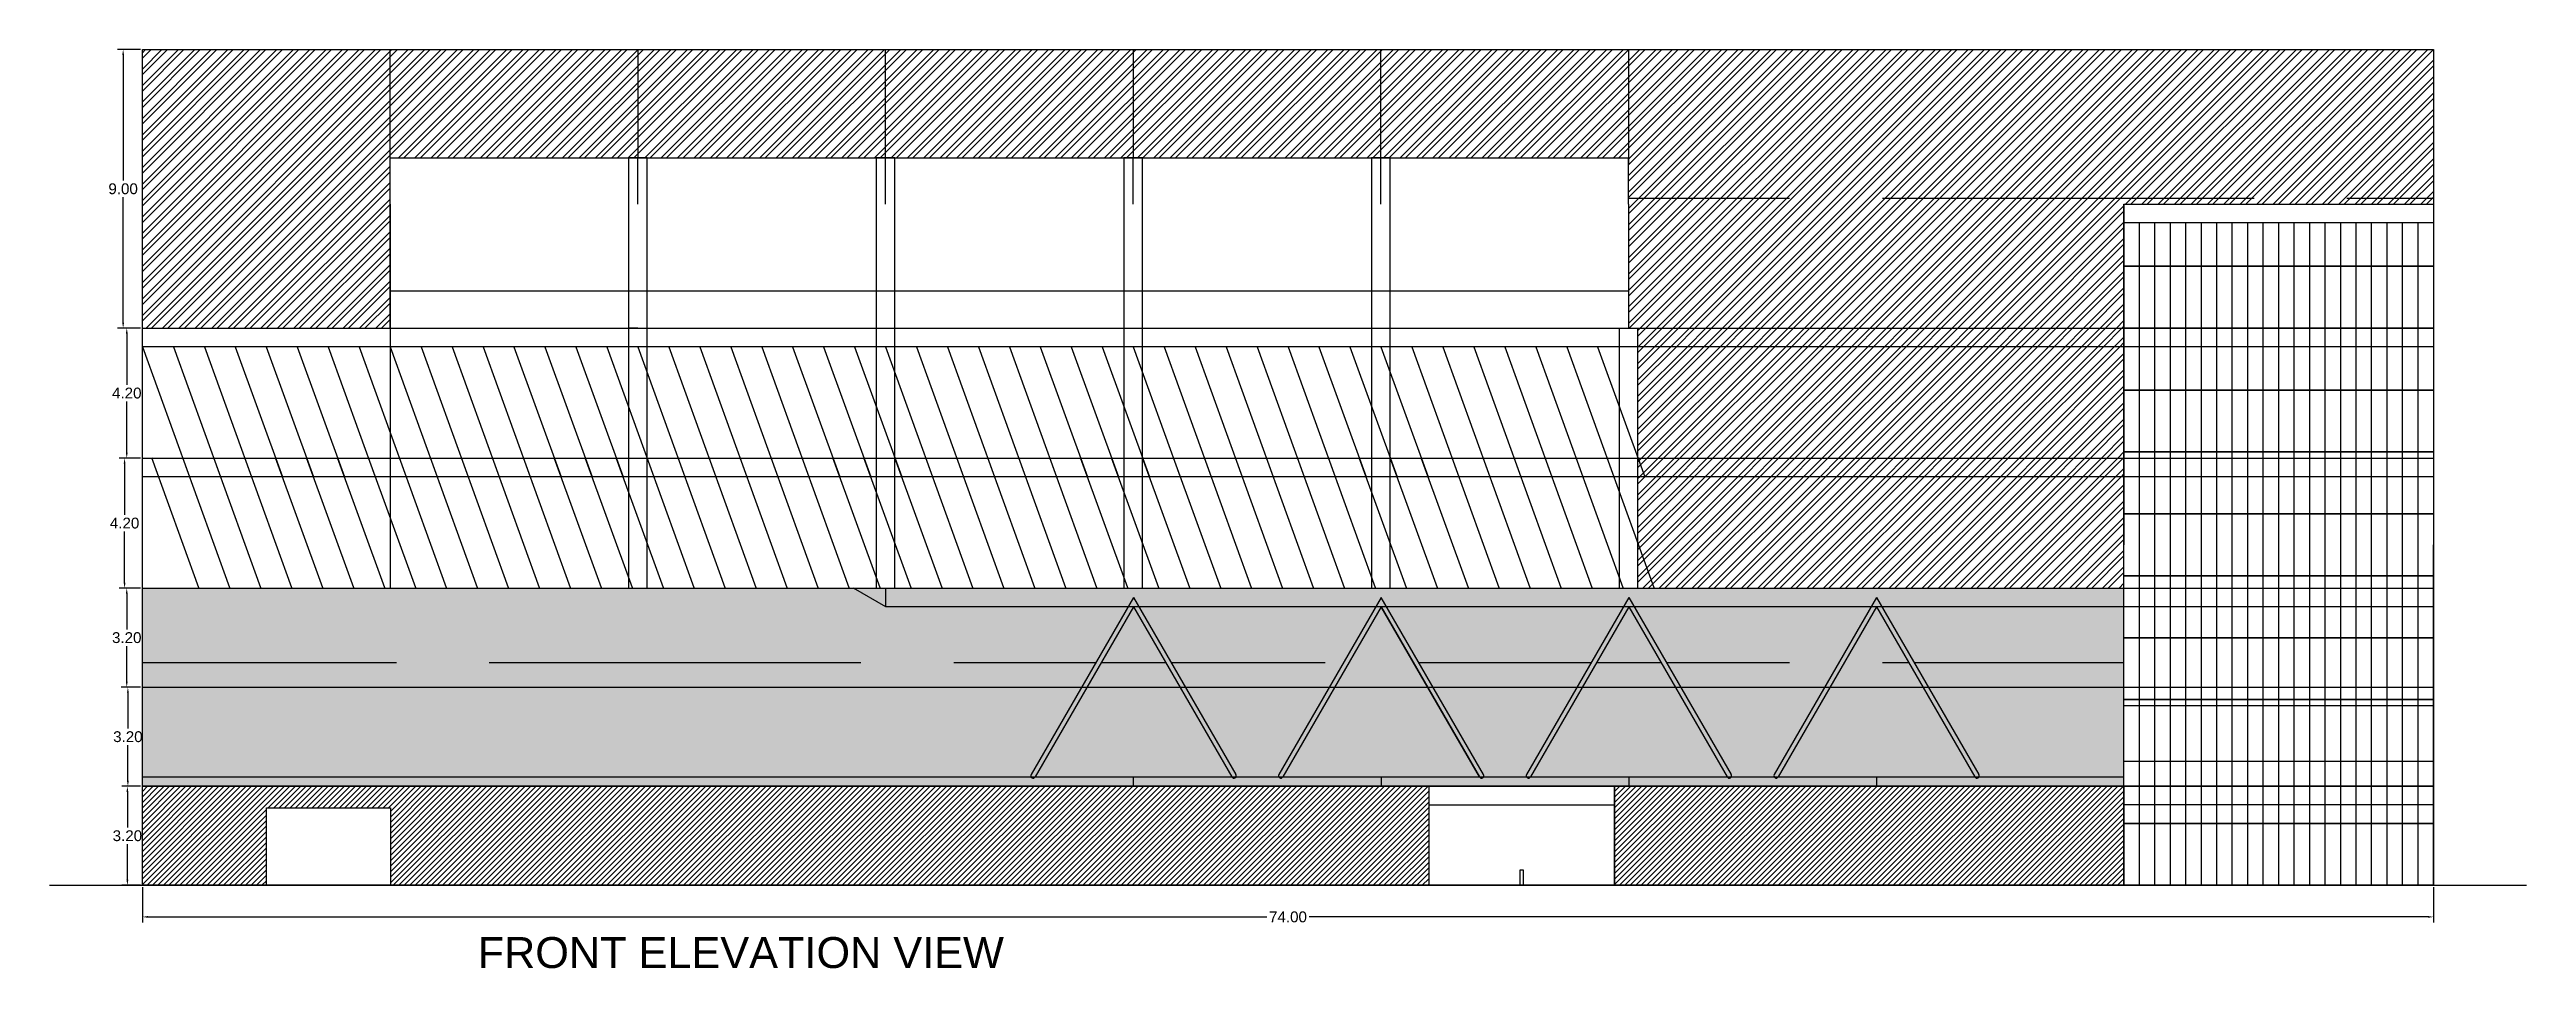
# Model space of a CAD drawing. Header units: metres. Extents: x 53 to 321, y 12 to 144.
# Drawn here: x 240.8 to 320.8, y 90.1 to 119.8 of the extents above; entities that cross this region are included whole.
import ezdxf

# ---------------------------------------------------------------- set-up
doc = ezdxf.new("R2010")
doc.units = ezdxf.units.M
doc.header["$MEASUREMENT"] = 0
for name, color, linetype in [('Dimensions', 50, 'Continuous'), ('Floor levels', 7, 'Continuous'), ('FRONT', 7, 'Continuous')]:
    doc.layers.add(name, color=color, linetype=linetype)
doc.styles.get("Standard").update_dxf_attribs({"font": 'arial.ttf'})
doc.dimstyles.get("Standard").update_dxf_attribs({"dimtxt": 0.35, "dimasz": 0.18, "dimexe": 0.18, "dimexo": 0.0625, "dimgap": 0.09, "dimtad": 0, "dimtih": 1, "dimtoh": 1, "dimzin": 0, "dimdsep": 46, "dimtxsty": 'Standard', "dimcen": 0.5, "dimadec": 0, "dimazin": 0, "dimtfac": 1, "dimtofl": 0, "dimtmove": 0, "dimatfit": 3, "dimfxl": 1, "dimtolj": 1, "dimtzin": 0, "dimarcsym": 0})
pattern_1 = [(0, (0, 0), (0, 5), [12, -3])]

msp = doc.modelspace()

# ---------------------------------------------------------------- texts
at = {"layer": 'Dimensions'}
msp.add_text('FRONT ELEVATION VIEW', height=1, dxfattribs=at).set_placement((254.628, 90.134))

# ---------------------------------------------------------------- blocks, each defined once
blk = doc.blocks.new('*D556')
at = {"layer": 'Defpoints', "color": 0, "transparency": 16777216}
for p in [(243.801, 92.806), (317.801, 92.806), (317.801, 91.785)]:
    blk.add_point(p, dxfattribs=at)
at = {"layer": 'Dimensions', "color": 0, "lineweight": -2, "transparency": 16777216}
for p, q in [((243.801, 92.744), (243.801, 91.605)), ((317.801, 92.744), (317.801, 91.605)), ((243.981, 91.785), (280.123, 91.785)), ((317.621, 91.785), (281.48, 91.785))]:
    blk.add_line(p, q, dxfattribs=at)
at = {"layer": 'Dimensions', "color": 0, "transparency": 16777216}
for points in [[(243.981, 91.815), (243.981, 91.755), (243.801, 91.785)], [(317.621, 91.815), (317.621, 91.755), (317.801, 91.785)]]:
    blk.add_solid(points, dxfattribs=at)
at = {"layer": 'Dimensions', "color": 0, "transparency": 16777216, "insert": (280.801, 91.785), "char_height": 0.35, "attachment_point": 5}
blk.add_mtext('\\A1;74.00', dxfattribs=at)
blk = doc.blocks.new('*D557')
at = {"layer": 'Defpoints', "color": 0, "transparency": 16777216}
for p in [(243.316, 96.006), (243.801, 96.006), (243.801, 92.806)]:
    blk.add_point(p, dxfattribs=at)
at = {"layer": 'Dimensions', "color": 0, "lineweight": -2, "transparency": 16777216}
for p, q in [((243.739, 96.006), (243.136, 96.006)), ((243.316, 95.826), (243.316, 94.675)), ((243.316, 92.986), (243.316, 94.137)), ((243.739, 92.806), (243.136, 92.806))]:
    blk.add_line(p, q, dxfattribs=at)
at = {"layer": 'Dimensions', "color": 0, "transparency": 16777216}
for points in [[(243.286, 95.826), (243.346, 95.826), (243.316, 96.006)], [(243.286, 92.986), (243.346, 92.986), (243.316, 92.806)]]:
    blk.add_solid(points, dxfattribs=at)
at = {"layer": 'Dimensions', "color": 0, "transparency": 16777216, "insert": (243.316, 94.406), "char_height": 0.35, "attachment_point": 5}
blk.add_mtext('\\A1;3.20', dxfattribs=at)
blk = doc.blocks.new('*D558')
at = {"layer": 'Defpoints', "color": 0, "transparency": 16777216}
for p in [(243.332, 99.206), (243.801, 99.206), (243.801, 96.006)]:
    blk.add_point(p, dxfattribs=at)
at = {"layer": 'Dimensions', "color": 0, "lineweight": -2, "transparency": 16777216}
for p, q in [((243.739, 99.206), (243.152, 99.206)), ((243.332, 99.026), (243.332, 97.875)), ((243.332, 96.186), (243.332, 97.337)), ((243.739, 96.006), (243.152, 96.006))]:
    blk.add_line(p, q, dxfattribs=at)
at = {"layer": 'Dimensions', "color": 0, "transparency": 16777216}
for points in [[(243.302, 99.026), (243.362, 99.026), (243.332, 99.206)], [(243.302, 96.186), (243.362, 96.186), (243.332, 96.006)]]:
    blk.add_solid(points, dxfattribs=at)
at = {"layer": 'Dimensions', "color": 0, "transparency": 16777216, "insert": (243.332, 97.606), "char_height": 0.35, "attachment_point": 5}
blk.add_mtext('\\A1;3.20', dxfattribs=at)
blk = doc.blocks.new('*D780')
at = {"layer": 'Defpoints', "color": 0, "transparency": 16777216}
for p in [(243.295, 102.406), (243.801, 102.406), (243.801, 99.206)]:
    blk.add_point(p, dxfattribs=at)
at = {"layer": 'Dimensions', "color": 0, "lineweight": -2, "transparency": 16777216}
for p, q in [((243.739, 102.406), (243.115, 102.406)), ((243.295, 102.226), (243.295, 101.075)), ((243.295, 99.386), (243.295, 100.537)), ((243.739, 99.206), (243.115, 99.206))]:
    blk.add_line(p, q, dxfattribs=at)
at = {"layer": 'Dimensions', "color": 0, "transparency": 16777216}
for points in [[(243.265, 102.226), (243.325, 102.226), (243.295, 102.406)], [(243.265, 99.386), (243.325, 99.386), (243.295, 99.206)]]:
    blk.add_solid(points, dxfattribs=at)
at = {"layer": 'Dimensions', "color": 0, "transparency": 16777216, "insert": (243.295, 100.806), "char_height": 0.35, "attachment_point": 5}
blk.add_mtext('\\A1;3.20', dxfattribs=at)
blk = doc.blocks.new('*D781')
at = {"layer": 'Defpoints', "color": 0, "transparency": 16777216}
for p in [(243.225, 106.606), (243.801, 106.606), (243.801, 102.406)]:
    blk.add_point(p, dxfattribs=at)
at = {"layer": 'Dimensions', "color": 0, "lineweight": -2, "transparency": 16777216}
for p, q in [((243.739, 106.606), (243.045, 106.606)), ((243.225, 106.426), (243.225, 104.775)), ((243.225, 102.586), (243.225, 104.238)), ((243.739, 102.406), (243.045, 102.406))]:
    blk.add_line(p, q, dxfattribs=at)
at = {"layer": 'Dimensions', "color": 0, "transparency": 16777216}
for points in [[(243.195, 106.426), (243.255, 106.426), (243.225, 106.606)], [(243.195, 102.586), (243.255, 102.586), (243.225, 102.406)]]:
    blk.add_solid(points, dxfattribs=at)
at = {"layer": 'Dimensions', "color": 0, "transparency": 16777216, "insert": (243.225, 104.506), "char_height": 0.35, "attachment_point": 5}
blk.add_mtext('\\A1;4.20', dxfattribs=at)
blk = doc.blocks.new('*D782')
at = {"layer": 'Defpoints', "color": 0, "transparency": 16777216}
for p in [(243.296, 110.806), (243.801, 110.806), (243.801, 106.606)]:
    blk.add_point(p, dxfattribs=at)
at = {"layer": 'Dimensions', "color": 0, "lineweight": -2, "transparency": 16777216}
for p, q in [((243.739, 110.806), (243.116, 110.806)), ((243.296, 110.626), (243.296, 108.975)), ((243.296, 106.786), (243.296, 108.438)), ((243.739, 106.606), (243.116, 106.606))]:
    blk.add_line(p, q, dxfattribs=at)
at = {"layer": 'Dimensions', "color": 0, "transparency": 16777216}
for points in [[(243.266, 110.626), (243.326, 110.626), (243.296, 110.806)], [(243.266, 106.786), (243.326, 106.786), (243.296, 106.606)]]:
    blk.add_solid(points, dxfattribs=at)
at = {"layer": 'Dimensions', "color": 0, "transparency": 16777216, "insert": (243.296, 108.706), "char_height": 0.35, "attachment_point": 5}
blk.add_mtext('\\A1;4.20', dxfattribs=at)
blk = doc.blocks.new('*D783')
at = {"layer": 'Defpoints', "color": 0, "transparency": 16777216}
for p in [(243.178, 119.806), (243.801, 119.806), (243.801, 110.806)]:
    blk.add_point(p, dxfattribs=at)
at = {"layer": 'Dimensions', "color": 0, "lineweight": -2, "transparency": 16777216}
for p, q in [((243.739, 119.806), (242.998, 119.806)), ((243.178, 119.626), (243.178, 115.575)), ((243.178, 110.986), (243.178, 115.038)), ((243.739, 110.806), (242.998, 110.806))]:
    blk.add_line(p, q, dxfattribs=at)
at = {"layer": 'Dimensions', "color": 0, "transparency": 16777216}
for points in [[(243.148, 119.626), (243.208, 119.626), (243.178, 119.806)], [(243.148, 110.986), (243.208, 110.986), (243.178, 110.806)]]:
    blk.add_solid(points, dxfattribs=at)
at = {"layer": 'Dimensions', "color": 0, "transparency": 16777216, "insert": (243.178, 115.306), "char_height": 0.35, "attachment_point": 5}
blk.add_mtext('\\A1;9.00', dxfattribs=at)
blk = doc.blocks.new('*U788')
at = {"layer": 'FRONT', "color": 130}
blk.add_line((5, 0), (-5, 0), dxfattribs=at)
blk = doc.blocks.new('*U789')
at = {"layer": 'FRONT', "color": 0, "linetype": 'ByBlock', "lineweight": -2, "transparency": 16777216}
for p in [(0, 20), (0, 18), (0, 16), (0, 14), (0, 12), (0, 10), (0, 8), (0, 6), (0, 4), (0, 2), (0, 0)]:
    blk.add_blockref('*U788', p, dxfattribs=at)
blk = doc.blocks.new('*U795')
at = {"layer": 'FRONT', "color": 7, "true_color": 0xffffff}
blk.add_line((0, -0.75), (0, 0.75), dxfattribs=at)
blk = doc.blocks.new('*U796')
at = {"layer": 'FRONT', "color": 0, "linetype": 'ByBlock', "lineweight": -2, "transparency": 16777216}
for p in [(0, 0), (8, 0), (16, 0), (24, 0), (32, 0)]:
    blk.add_blockref('*U795', p, dxfattribs=at)
blk = doc.blocks.new('*U797')
at = {"layer": 'FRONT', "color": 7, "true_color": 0xffffff}
blk.add_lwpolyline([(-0.3, -2.75), (0.3, -2.75), (0.3, 2.75), (-0.3, 2.75)], close=True, dxfattribs=at)
blk = doc.blocks.new('*U798')
at = {"layer": 'FRONT', "color": 0, "linetype": 'ByBlock', "lineweight": -2, "transparency": 16777216}
for p in [(0, 0), (8, 0), (16, 0), (24, 0)]:
    blk.add_blockref('*U797', p, dxfattribs=at)
blk = doc.blocks.new('*U799')
at = {"layer": 'FRONT', "color": 130}
blk.add_line((0, -10.7), (0, 10.7), dxfattribs=at)
blk = doc.blocks.new('*U800')
at = {"layer": 'FRONT', "color": 0, "linetype": 'ByBlock', "lineweight": -2, "transparency": 16777216}
for p in [(0, 0), (0.5, 0), (1, 0), (1.5, 0), (2, 0), (2.5, 0), (3, 0), (3.5, 0), (4, 0), (4.5, 0), (5, 0), (5.5, 0), (6, 0), (6.5, 0), (7, 0), (7.5, 0), (8, 0), (8.5, 0), (9, 0), (9.5, 0)]:
    blk.add_blockref('*U799', p, dxfattribs=at)
blk = doc.blocks.new('*U806')
at = {"layer": 'Floor levels', "color": 0}
for p, q in [((-0.3, 4.2), (-0.3, -4.2)), ((0.3, -4.2), (0.3, 4.2))]:
    blk.add_line(p, q, dxfattribs=at)
blk = doc.blocks.new('*U807')
at = {"layer": 'Floor levels', "color": 0, "linetype": 'ByBlock', "lineweight": -2, "transparency": 16777216}
for p in [(0, 0), (8, 0), (16, 0), (24, 0), (32, 0)]:
    blk.add_blockref('*U806', p, dxfattribs=at)
blk = doc.blocks.new('*U808')
at = {"layer": 'FRONT', "color": 5}
blk.add_line((-0.761, 2.1), (0.761, -2.1), dxfattribs=at)
blk = doc.blocks.new('*U809')
at = {"layer": 'FRONT', "color": 0, "linetype": 'ByBlock', "lineweight": -2, "transparency": 16777216}
for p in [(0, 0), (1, 0), (2, 0), (3, 0), (4, 0), (5, 0), (6, 0), (7, 0), (8, 0), (9, 0), (10, 0), (11, 0), (12, 0), (13, 0), (14, 0), (15, 0), (16, 0), (17, 0), (18, 0), (19, 0), (20, 0), (21, 0), (22, 0), (23, 0), (24, 0), (25, 0), (26, 0), (27, 0), (28, 0), (29, 0), (30, 0), (31, 0), (32, 0), (33, 0), (34, 0), (35, 0), (36, 0), (37, 0), (38, 0), (39, 0), (40, 0), (41, 0), (42, 0), (43, 0), (44, 0), (45, 0), (46, 0), (47, 0)]:
    blk.add_blockref('*U808', p, dxfattribs=at)
blk = doc.blocks.new('*U811')
at = {"layer": 'FRONT', "color": 5}
blk.add_line((-0.761, 2.1), (0.761, -2.1), dxfattribs=at)
blk = doc.blocks.new('*U812')
at = {"layer": 'FRONT', "color": 0, "linetype": 'ByBlock', "lineweight": -2, "transparency": 16777216}
for p in [(0, 0), (1, 0), (2, 0), (3, 0), (4, 0), (5, 0), (6, 0), (7, 0), (8, 0), (9, 0), (10, 0), (11, 0), (12, 0), (13, 0), (14, 0), (15, 0), (16, 0), (17, 0), (18, 0), (19, 0), (20, 0), (21, 0), (22, 0), (23, 0), (24, 0), (25, 0), (26, 0), (27, 0), (28, 0), (29, 0), (30, 0), (31, 0), (32, 0), (33, 0), (34, 0), (35, 0), (36, 0), (37, 0), (38, 0), (39, 0), (40, 0), (41, 0), (42, 0), (43, 0), (44, 0), (45, 0), (46, 0), (47, 0)]:
    blk.add_blockref('*U811', p, dxfattribs=at)

# ---------------------------------------------------------------- dimensions: what is measured, and where the dimension line sits
at = {"layer": 'Dimensions'}
for base, p1, p2, picture, middle in [((243.178, 119.806), (243.801, 110.806), (243.801, 119.806), '*D783', (243.178, 115.306)), ((243.296, 110.806), (243.801, 106.606), (243.801, 110.806), '*D782', (243.296, 108.706)), ((243.225, 106.606), (243.801, 102.406), (243.801, 106.606), '*D781', (243.225, 104.506)), ((243.295, 102.406), (243.801, 99.206), (243.801, 102.406), '*D780', (243.295, 100.806)), ((243.332, 99.206), (243.801, 96.006), (243.801, 99.206), '*D558', (243.332, 97.606)), ((243.316, 96.006), (243.801, 92.806), (243.801, 96.006), '*D557', (243.316, 94.406))]:
    dim = msp.add_linear_dim(base=base, p1=p1, p2=p2, angle=90, dimstyle='Standard', dxfattribs=at)
    dim.commit()
    dim.dimension.update_dxf_attribs({"geometry": picture, "text_midpoint": middle})
dim = msp.add_linear_dim(base=(317.801, 91.785), p1=(243.801, 92.806), p2=(317.801, 92.806), dimstyle='Standard', dxfattribs=at)
dim.commit()
dim.dimension.update_dxf_attribs({"geometry": '*D556', "text_midpoint": (280.801, 91.785)})

# ---------------------------------------------------------------- hatches: boundary and pattern name
at = {"layer": 'Floor levels', "true_color": 0x73620d}
h = msp.add_hatch(dxfattribs=at)
h.set_pattern_fill('ACAD_ISO02W100', color=46)
h.set_pattern_definition(pattern_1)
h.paths.add_polyline_path([(275.638, 101.806), (267.812, 101.806), (266.772, 102.406), (243.801, 102.406), (243.801, 99.206), (274.137, 99.206)])
h.paths.add_polyline_path([(274.137, 99.206), (243.801, 99.206), (243.801, 96.306), (272.506, 96.306, -0.267949), (272.506, 96.381)])
h.paths.add_polyline_path([(277.313, 99.206), (274.311, 99.206), (272.636, 96.306), (278.987, 96.306)])
h.paths.add_polyline_path([(275.812, 101.806), (274.311, 99.206), (277.313, 99.206)])
h.paths.add_polyline_path([(283.638, 101.806), (275.985, 101.806), (277.486, 99.206), (282.137, 99.206)])
h.paths.add_polyline_path([(282.137, 99.206), (277.486, 99.206), (279.117, 96.381, -0.267949), (279.117, 96.306), (280.506, 96.306, -0.267949), (280.506, 96.381)])
h.paths.add_polyline_path([(285.313, 99.206), (282.311, 99.206), (280.636, 96.306), (286.987, 96.306)])
h.paths.add_polyline_path([(283.812, 101.806), (282.311, 99.206), (285.313, 99.206)])
h.paths.add_polyline_path([(291.638, 101.806), (283.985, 101.806), (285.486, 99.206), (290.137, 99.206)])
h.paths.add_polyline_path([(290.137, 99.206), (285.486, 99.206), (287.117, 96.381, -0.267949), (287.117, 96.306), (288.506, 96.306, -0.267949), (288.506, 96.381)])
h.paths.add_polyline_path([(293.313, 99.206), (290.311, 99.206), (288.636, 96.306), (294.987, 96.306)])
h.paths.add_polyline_path([(291.812, 101.806), (290.311, 99.206), (293.313, 99.206)])
h.paths.add_polyline_path([(299.638, 101.806), (291.985, 101.806), (293.486, 99.206), (298.137, 99.206)])
h.paths.add_polyline_path([(298.137, 99.206), (293.486, 99.206), (295.117, 96.381, -0.267949), (295.117, 96.306), (296.506, 96.306, -0.267949), (296.506, 96.381)])
h.paths.add_polyline_path([(307.801, 101.806), (299.985, 101.806), (301.486, 99.206), (307.801, 99.206)])
h.paths.add_polyline_path([(307.801, 99.206), (301.486, 99.206), (303.117, 96.381, -0.267949), (303.117, 96.306), (307.801, 96.306)])
h.paths.add_polyline_path([(301.313, 99.206), (298.311, 99.206), (296.636, 96.306), (302.987, 96.306)])
h.paths.add_polyline_path([(299.812, 101.806), (298.311, 99.206), (301.313, 99.206)])
at = {"layer": 'FRONT', "true_color": 0x939598}
h = msp.add_hatch(dxfattribs=at)
h.set_pattern_fill('ANSI32', color=252)
h.paths.add_polyline_path([(317.801, 119.806), (243.801, 119.806), (243.801, 110.806), (251.801, 110.806), (251.801, 114.806), (251.801, 116.306), (259.801, 116.306), (267.801, 116.306), (275.801, 116.306), (283.801, 116.306), (291.801, 116.306), (291.801, 114.806), (291.801, 110.806), (307.801, 110.806), (307.801, 114.806), (317.801, 114.806)])
at = {"layer": 'FRONT', "true_color": 0x73620d}
h = msp.add_hatch(dxfattribs=at)
h.set_pattern_fill('ACAD_ISO02W100', color=46)
h.set_pattern_definition(pattern_1)
h.paths.add_polyline_path([(307.801, 114.206), (307.801, 114.806), (317.801, 114.806), (317.801, 119.806), (291.801, 119.806), (291.801, 116.127), (291.801, 114.806), (291.801, 110.806), (251.801, 110.806), (243.801, 110.806), (243.801, 110.206), (307.801, 110.206)])
at = {"layer": 'FRONT', "true_color": 0xc7c8ca}
h = msp.add_hatch(dxfattribs=at)
h.set_pattern_fill('ACAD_ISO02W100', color=9)
h.set_pattern_definition(pattern_1)
h.paths.add_polyline_path([(307.801, 114.206), (307.801, 114.806), (317.801, 114.806), (317.801, 119.806), (291.801, 119.806), (291.801, 116.127), (291.801, 114.806), (291.801, 110.806), (251.801, 110.806), (243.801, 110.806), (243.801, 110.206), (307.801, 110.206)])
h = msp.add_hatch(dxfattribs=at)
h.set_pattern_fill('ANSI32', color=9)
h.paths.add_polyline_path([(307.801, 110.806), (292.101, 110.806), (292.101, 110.206), (307.801, 110.206)])
h.paths.add_polyline_path([(307.801, 106.606), (292.101, 106.606), (292.101, 106.006), (307.801, 106.006)])
h = msp.add_hatch(dxfattribs=at)
h.set_pattern_fill('ANSI32', color=9)
h.paths.add_polyline_path([(307.801, 110.206), (292.101, 110.206), (292.101, 106.606), (307.801, 106.606)])
h.paths.add_polyline_path([(307.801, 106.006), (292.101, 106.006), (292.101, 102.406), (307.801, 102.406)])
at = {"layer": 'FRONT', "true_color": 0x66686b}
h = msp.add_hatch(color=251, dxfattribs=at)
h.dxf.hatch_style = 1
h.paths.add_polyline_path([(275.638, 101.806), (267.812, 101.806), (266.772, 102.406), (243.801, 102.406), (243.801, 99.206), (274.137, 99.206)])
h.paths.add_polyline_path([(274.137, 99.206), (243.801, 99.206), (243.801, 96.306), (272.506, 96.306, -0.267949), (272.506, 96.381)])
at = {"layer": 'FRONT'}
h = msp.add_hatch(color=256, dxfattribs=at)
h.dxf.hatch_style = 1
h.paths.add_polyline_path([(267.812, 102.406), (266.772, 102.406), (267.812, 101.806)])
h = msp.add_hatch(color=256, dxfattribs=at)
h.dxf.hatch_style = 1
h.paths.add_polyline_path([(307.801, 102.406), (267.812, 102.406), (267.812, 101.806), (275.638, 101.806), (275.812, 102.106), (275.985, 101.806), (283.638, 101.806), (283.812, 102.106), (283.985, 101.806), (291.638, 101.806), (291.812, 102.106), (291.985, 101.806), (299.638, 101.806), (299.812, 102.106), (299.985, 101.806), (307.801, 101.806)])
at = {"layer": 'FRONT', "true_color": 0xffffff}
h = msp.add_hatch(color=7, dxfattribs=at)
h.dxf.hatch_style = 1
h.paths.add_polyline_path([(275.801, 101.789), (275.801, 101.806), (275.638, 101.806), (274.137, 99.206), (274.311, 99.206)])
h.paths.add_polyline_path([(274.311, 99.206), (274.137, 99.206), (272.506, 96.381, 0.267949), (272.506, 96.306), (272.636, 96.306)])
h.paths.add_polyline_path([(275.985, 101.806), (275.812, 101.806), (277.313, 99.206), (277.486, 99.206)])
h.paths.add_polyline_path([(275.812, 102.106), (275.638, 101.806), (275.801, 101.806), (275.985, 101.806)])
h.paths.add_polyline_path([(277.486, 99.206), (277.313, 99.206), (278.987, 96.306), (279.117, 96.306, 0.267949), (279.117, 96.381)])
h.paths.add_polyline_path([(282.311, 99.206), (282.137, 99.206), (280.506, 96.381, 0.267949), (280.506, 96.306), (280.636, 96.306)])
h.paths.add_polyline_path([(283.812, 101.806), (283.638, 101.806), (282.137, 99.206), (282.311, 99.206)])
h.paths.add_polyline_path([(283.985, 101.806), (283.812, 101.806), (285.313, 99.206), (285.486, 99.206)])
h.paths.add_polyline_path([(285.486, 99.206), (285.313, 99.206), (286.987, 96.306), (287.117, 96.306, 0.267949), (287.117, 96.381)])
h.paths.add_polyline_path([(283.812, 102.106), (283.638, 101.806), (283.812, 101.806), (283.985, 101.806)])
h.paths.add_polyline_path([(291.812, 101.806), (293.313, 99.206), (293.486, 99.206), (291.812, 102.106), (290.137, 99.206), (290.311, 99.206)])
h.paths.add_polyline_path([(290.311, 99.206), (290.137, 99.206), (288.506, 96.381, 0.267949), (288.506, 96.306), (288.636, 96.306)])
h.paths.add_polyline_path([(293.486, 99.206), (293.313, 99.206), (294.987, 96.306), (295.117, 96.306, 0.267949), (295.117, 96.381)])
h.paths.add_polyline_path([(299.812, 101.806), (299.638, 101.806), (298.137, 99.206), (298.311, 99.206)])
h.paths.add_polyline_path([(299.812, 102.106), (299.638, 101.806), (299.812, 101.806), (299.985, 101.806)])
h.paths.add_polyline_path([(299.985, 101.806), (299.812, 101.806), (301.313, 99.206), (301.486, 99.206)])
h.paths.add_polyline_path([(301.486, 99.206), (301.313, 99.206), (302.987, 96.306), (303.117, 96.306, 0.267949), (303.117, 96.381)])
h.paths.add_polyline_path([(298.311, 99.206), (298.137, 99.206), (296.506, 96.381, 0.267949), (296.506, 96.306), (296.636, 96.306)])
at = {"layer": 'FRONT', "true_color": 0x66686b}
h = msp.add_hatch(color=251, dxfattribs=at)
h.dxf.hatch_style = 1
h.paths.add_polyline_path([(275.812, 101.806), (274.311, 99.206), (277.313, 99.206)])
h.paths.add_polyline_path([(277.313, 99.206), (274.311, 99.206), (272.636, 96.306), (278.987, 96.306)])
h.paths.add_polyline_path([(283.638, 101.806), (275.985, 101.806), (277.486, 99.206), (282.137, 99.206)])
h.paths.add_polyline_path([(282.137, 99.206), (277.486, 99.206), (279.117, 96.381, -0.267949), (279.117, 96.306), (280.506, 96.306, -0.267949), (280.506, 96.381)])
h.paths.add_polyline_path([(285.313, 99.206), (282.311, 99.206), (280.636, 96.306), (286.987, 96.306)])
h.paths.add_polyline_path([(283.812, 101.806), (282.311, 99.206), (285.313, 99.206)])
h.paths.add_polyline_path([(291.638, 101.806), (283.985, 101.806), (285.486, 99.206), (290.137, 99.206)])
h.paths.add_polyline_path([(290.137, 99.206), (285.486, 99.206), (287.117, 96.381, -0.267949), (287.117, 96.306), (288.506, 96.306, -0.267949), (288.506, 96.381)])
h.paths.add_polyline_path([(293.313, 99.206), (290.311, 99.206), (288.636, 96.306), (294.987, 96.306)])
h.paths.add_polyline_path([(291.812, 101.806), (290.311, 99.206), (293.313, 99.206)])
h.paths.add_polyline_path([(299.638, 101.806), (291.985, 101.806), (293.486, 99.206), (298.137, 99.206)])
h.paths.add_polyline_path([(298.137, 99.206), (293.486, 99.206), (295.117, 96.381, -0.267949), (295.117, 96.306), (296.506, 96.306, -0.267949), (296.506, 96.381)])
h.paths.add_polyline_path([(307.801, 101.806), (299.985, 101.806), (301.486, 99.206), (307.801, 99.206)])
h.paths.add_polyline_path([(307.801, 99.206), (301.486, 99.206), (303.117, 96.381, -0.267949), (303.117, 96.306), (307.801, 96.306)])
h.paths.add_polyline_path([(301.313, 99.206), (298.311, 99.206), (296.636, 96.306), (302.987, 96.306)])
h.paths.add_polyline_path([(299.812, 101.806), (298.311, 99.206), (301.313, 99.206)])
at = {"layer": 'FRONT', "true_color": 0x584128}
h = msp.add_hatch(color=49, dxfattribs=at)
h.dxf.hatch_style = 1
h.paths.add_polyline_path([(275.801, 96.306), (272.636, 96.306, -0.57735), (272.506, 96.306), (243.801, 96.306), (243.801, 96.006), (275.801, 96.006)])
h.paths.add_polyline_path([(283.812, 96.306), (280.636, 96.306, -0.57735), (280.506, 96.306), (279.117, 96.306, -0.57735), (278.987, 96.306), (275.801, 96.306), (275.801, 96.006), (283.812, 96.006)])
h.paths.add_polyline_path([(291.812, 96.306), (288.636, 96.306, -0.57735), (288.506, 96.306), (287.117, 96.306, -0.57735), (286.987, 96.306), (283.812, 96.306), (283.812, 96.006), (291.812, 96.006)])
h.paths.add_polyline_path([(299.812, 96.306), (296.636, 96.306, -0.57735), (296.506, 96.306), (295.117, 96.306, -0.57735), (294.987, 96.306), (291.812, 96.306), (291.812, 96.006), (299.812, 96.006)])
h.paths.add_polyline_path([(307.801, 96.306), (303.117, 96.306, -0.57735), (302.987, 96.306), (299.812, 96.306), (299.812, 96.006), (307.801, 96.006)])
at = {"layer": 'FRONT'}
h = msp.add_hatch(dxfattribs=at)
h.set_pattern_fill('ANSI31', color=256)
h.paths.add_polyline_path([(285.351, 96.006), (243.801, 96.006), (243.801, 92.806), (247.812, 92.806), (247.812, 95.306), (251.812, 95.306), (251.812, 92.806), (285.351, 92.806)])
h.paths.add_polyline_path([(307.801, 96.006), (291.351, 96.006), (291.351, 92.806), (307.801, 92.806)])

# ---------------------------------------------------------------- linework, layer by layer
at = {"layer": 'Floor levels'}
for p, q in [((243.801, 110.806), (243.801, 119.806)), ((243.801, 119.806), (317.801, 119.806)), ((317.801, 119.806), (317.801, 92.806)), ((243.801, 106.606), (243.801, 110.806)), ((243.801, 110.806), (317.801, 110.806)), ((243.801, 102.406), (243.801, 106.606)), ((243.801, 106.606), (317.801, 106.606)), ((243.801, 99.206), (243.801, 102.406)), ((243.801, 102.406), (317.801, 102.406)), ((243.801, 96.006), (243.801, 99.206)), ((243.801, 92.806), (243.801, 96.006)), ((291.351, 96.006), (285.351, 96.006)), ((285.351, 96.006), (285.351, 92.806)), ((291.351, 92.806), (291.351, 96.006)), ((240.801, 92.806), (320.801, 92.806))]:
    msp.add_line(p, q, dxfattribs=at)
at = {"layer": 'Floor levels', "color": 0}
msp.add_line((259.501, 102.406), (260.101, 102.406), dxfattribs=at)
at = {"layer": 'Floor levels', "color": 7, "true_color": 0xffffff}
for p, q in [((267.812, 101.806), (267.812, 102.406)), ((307.801, 101.806), (267.812, 101.806))]:
    msp.add_line(p, q, dxfattribs=at)
at = {"layer": 'Floor levels', "color": 130}
for p, q in [((307.801, 92.806), (307.801, 102.406)), ((307.801, 102.406), (317.801, 102.406)), ((317.801, 102.406), (317.801, 92.806)), ((307.801, 99.206), (317.801, 99.206)), ((317.801, 99.206), (317.801, 96.006)), ((317.801, 96.006), (307.801, 96.006)), ((307.801, 96.006), (307.801, 92.806)), ((317.801, 92.806), (307.801, 92.806)), ((307.801, 92.806), (317.801, 92.806))]:
    msp.add_line(p, q, dxfattribs=at)
at = {"layer": 'Floor levels', "color": 8}
for p, q in [((243.801, 99.206), (317.801, 99.206)), ((243.801, 96.006), (317.801, 96.006)), ((243.801, 92.806), (317.801, 92.806)), ((317.801, 92.806), (291.351, 92.806))]:
    msp.add_line(p, q, dxfattribs=at)
at = {"layer": 'FRONT', "color": 7, "true_color": 0xffffff}
for p, q in [((243.801, 92.806), (243.801, 119.806)), ((243.801, 119.806), (317.801, 119.806)), ((317.801, 119.806), (317.801, 114.806)), ((251.801, 116.306), (259.801, 116.306)), ((251.801, 114.806), (251.801, 116.306)), ((259.801, 116.306), (267.801, 116.306)), ((267.801, 116.306), (275.801, 116.306)), ((275.801, 116.306), (283.801, 116.306)), ((283.801, 116.306), (291.801, 116.306)), ((291.801, 114.806), (291.801, 116.306)), ((251.801, 114.806), (251.801, 110.806)), ((291.801, 114.806), (291.801, 110.806)), ((307.801, 114.806), (317.801, 114.806)), ((307.801, 92.806), (307.801, 114.806)), ((307.801, 114.806), (307.801, 103.806)), ((307.801, 114.806), (317.801, 114.806)), ((307.801, 114.206), (307.801, 114.806)), ((317.801, 114.806), (317.801, 92.806)), ((317.801, 114.806), (317.801, 114.206)), ((317.801, 114.206), (307.801, 114.206)), ((251.801, 110.806), (291.801, 110.806)), ((251.801, 110.806), (251.801, 102.406)), ((259.801, 110.806), (259.501, 110.806)), ((307.801, 110.806), (317.801, 110.806)), ((307.801, 110.206), (307.801, 110.806)), ((317.801, 110.806), (317.801, 110.206)), ((317.801, 110.206), (307.801, 110.206)), ((307.801, 106.606), (317.801, 106.606)), ((307.801, 106.006), (307.801, 106.606)), ((317.801, 106.606), (317.801, 106.006)), ((317.801, 106.006), (307.801, 106.006)), ((317.801, 92.806), (317.801, 103.806)), ((267.812, 101.806), (266.772, 102.406)), ((266.772, 102.406), (267.812, 102.406)), ((307.801, 102.406), (317.801, 102.406)), ((317.801, 102.406), (317.801, 101.806)), ((317.801, 101.806), (307.801, 101.806)), ((307.801, 99.206), (317.801, 99.206)), ((307.801, 98.606), (307.801, 99.206)), ((317.801, 99.206), (317.801, 98.606)), ((317.801, 98.606), (307.801, 98.606)), ((307.801, 96.006), (243.801, 96.006)), ((285.351, 96.006), (285.351, 92.806)), ((285.351, 96.006), (285.351, 95.406)), ((291.351, 96.006), (291.351, 92.806)), ((307.801, 96.006), (317.801, 96.006)), ((307.801, 95.406), (307.801, 96.006)), ((317.801, 96.006), (317.801, 95.406)), ((247.812, 92.806), (247.812, 95.306)), ((247.812, 95.306), (251.812, 95.306)), ((251.812, 95.306), (251.812, 92.806)), ((285.351, 95.406), (291.351, 95.406)), ((317.801, 95.406), (307.801, 95.406)), ((307.801, 92.806), (243.801, 92.806)), ((251.812, 92.806), (247.812, 92.806)), ((285.351, 92.806), (288.301, 92.806)), ((288.301, 92.806), (288.301, 93.306)), ((288.301, 93.306), (288.401, 93.306)), ((288.401, 93.306), (288.401, 92.806)), ((317.801, 92.806), (307.801, 92.806))]:
    msp.add_line(p, q, dxfattribs=at)
at = {"layer": 'FRONT', "color": 0}
for p, q in [((251.801, 110.806), (251.801, 119.806)), ((251.801, 119.806), (259.801, 119.806)), ((259.801, 119.806), (259.801, 116.306)), ((267.801, 116.306), (267.801, 119.806)), ((267.801, 119.806), (275.801, 119.806)), ((275.801, 119.806), (275.801, 116.306)), ((283.801, 116.306), (283.801, 119.806)), ((283.801, 119.806), (291.801, 119.806)), ((291.801, 119.806), (291.801, 116.127)), ((259.801, 116.306), (267.801, 116.306)), ((275.801, 116.306), (283.801, 116.306)), ((243.801, 110.806), (251.801, 110.806)), ((307.801, 110.206), (243.801, 110.206)), ((307.801, 106.006), (243.801, 106.006))]:
    msp.add_line(p, q, dxfattribs=at)
at = {"layer": 'FRONT', "color": 130}
for p, q in [((307.801, 110.806), (307.801, 114.806)), ((307.801, 114.806), (317.801, 114.806)), ((317.801, 114.806), (317.801, 92.806)), ((307.801, 112.806), (310.301, 112.806)), ((310.301, 112.806), (312.801, 112.806)), ((312.801, 112.806), (315.301, 112.806)), ((315.301, 112.806), (317.801, 112.806)), ((251.801, 110.806), (251.801, 112.006)), ((251.801, 112.006), (291.801, 112.006)), ((307.801, 106.606), (307.801, 110.806)), ((307.801, 108.806), (310.301, 108.806)), ((310.301, 108.806), (312.801, 108.806)), ((312.801, 108.806), (315.301, 108.806)), ((315.301, 108.806), (317.801, 108.806)), ((307.801, 106.806), (310.301, 106.806)), ((307.801, 102.406), (307.801, 106.606)), ((310.301, 106.806), (312.801, 106.806)), ((312.801, 106.806), (315.301, 106.806)), ((315.301, 106.806), (317.801, 106.806)), ((307.801, 104.806), (310.301, 104.806)), ((310.301, 104.806), (312.801, 104.806)), ((312.801, 104.806), (315.301, 104.806)), ((315.301, 104.806), (317.801, 104.806)), ((307.801, 102.806), (310.301, 102.806)), ((307.801, 92.806), (307.801, 102.406)), ((310.301, 102.806), (312.801, 102.806)), ((312.801, 102.806), (315.301, 102.806)), ((315.301, 102.806), (317.801, 102.806)), ((307.801, 100.806), (310.301, 100.806)), ((310.301, 100.806), (312.801, 100.806)), ((312.801, 100.806), (315.301, 100.806)), ((315.301, 100.806), (317.801, 100.806)), ((307.801, 98.806), (310.301, 98.806)), ((310.301, 98.806), (312.801, 98.806)), ((312.801, 98.806), (315.301, 98.806)), ((315.301, 98.806), (317.801, 98.806)), ((307.801, 94.806), (310.301, 94.806)), ((310.301, 94.806), (312.801, 94.806)), ((312.801, 94.806), (315.301, 94.806)), ((315.301, 94.806), (317.801, 94.806)), ((317.801, 92.806), (307.801, 92.806))]:
    msp.add_line(p, q, dxfattribs=at)
at = {"layer": 'FRONT', "color": 5}
msp.add_line((243.801, 106.006), (243.801, 110.206), dxfattribs=at)
at = {"layer": 'FRONT'}
for p, q in [((275.812, 102.106), (272.506, 96.381)), ((275.812, 101.806), (272.636, 96.306)), ((275.812, 102.106), (279.117, 96.381)), ((275.812, 101.806), (278.987, 96.306)), ((283.812, 102.106), (280.506, 96.381)), ((283.812, 101.806), (280.636, 96.306)), ((287.117, 96.381), (283.812, 102.106)), ((286.987, 96.306), (283.812, 101.806)), ((291.812, 102.106), (288.506, 96.381)), ((291.812, 101.806), (288.636, 96.306)), ((291.812, 102.106), (295.117, 96.381)), ((291.812, 101.806), (294.987, 96.306)), ((299.812, 102.106), (296.506, 96.381)), ((299.812, 101.806), (296.636, 96.306)), ((299.812, 102.106), (303.117, 96.381)), ((299.812, 101.806), (302.987, 96.306)), ((307.801, 92.806), (310.301, 92.806)), ((310.301, 92.806), (312.801, 92.806)), ((312.801, 92.806), (315.301, 92.806)), ((315.301, 92.806), (317.801, 92.806))]:
    msp.add_line(p, q, dxfattribs=at)
at = {"layer": 'FRONT', "color": 46, "true_color": 0x73620d}
for p, q in [((275.801, 101.806), (275.801, 101.789)), ((243.801, 96.306), (307.801, 96.306)), ((243.801, 96.006), (307.801, 96.006)), ((275.801, 96.306), (275.801, 96.006)), ((283.812, 96.306), (283.812, 96.006)), ((291.812, 96.306), (291.812, 96.006)), ((291.812, 96.006), (291.812, 96.006)), ((299.812, 96.306), (299.812, 96.006))]:
    msp.add_line(p, q, dxfattribs=at)
at = {"layer": 'FRONT', "color": 32, "true_color": 0xd76c0f}
msp.add_line((283.812, 101.806), (286.987, 96.306), dxfattribs=at)
at = {"layer": 'FRONT', "color": 9}
for centre, start, end in [((272.571, 96.344), 150, 330), ((279.052, 96.344), 210, 30), ((280.571, 96.344), 150, 330), ((287.052, 96.344), 210, 30), ((288.571, 96.344), 150, 330), ((295.052, 96.344), 210, 30), ((296.571, 96.344), 150, 330), ((303.052, 96.344), 210, 30)]:
    msp.add_arc(centre, 0.075, start, end, dxfattribs=at)

# ---------------------------------------------------------------- block references
at = {"layer": 'Floor levels', "color": 0}
msp.add_blockref('*U807', (259.801, 106.606), dxfattribs=at)
at = {"layer": 'FRONT', "color": 7, "true_color": 0xffffff}
for name, p in [('*U798', (259.801, 113.556)), ('*U796', (259.801, 115.556)), ('*U789', (312.801, 92.806))]:
    msp.add_blockref(name, p, dxfattribs=at)
at = {"layer": 'FRONT', "color": 130}
msp.add_blockref('*U800', (307.801, 103.506), dxfattribs=at)
at = {"layer": 'FRONT', "color": 5}
for name, p in [('*U809', (244.563, 108.106)), ('*U812', (244.855, 104.525))]:
    msp.add_blockref(name, p, dxfattribs=at)

msp.set_redraw_order([(e.dxf.handle, doc.entitydb.next_handle()) for e in msp.query("TEXT MTEXT ATTDEF DIMENSION ARC_DIMENSION")])  # texts and dimensions are drawn at this point

doc.saveas('drawing.dxf')
